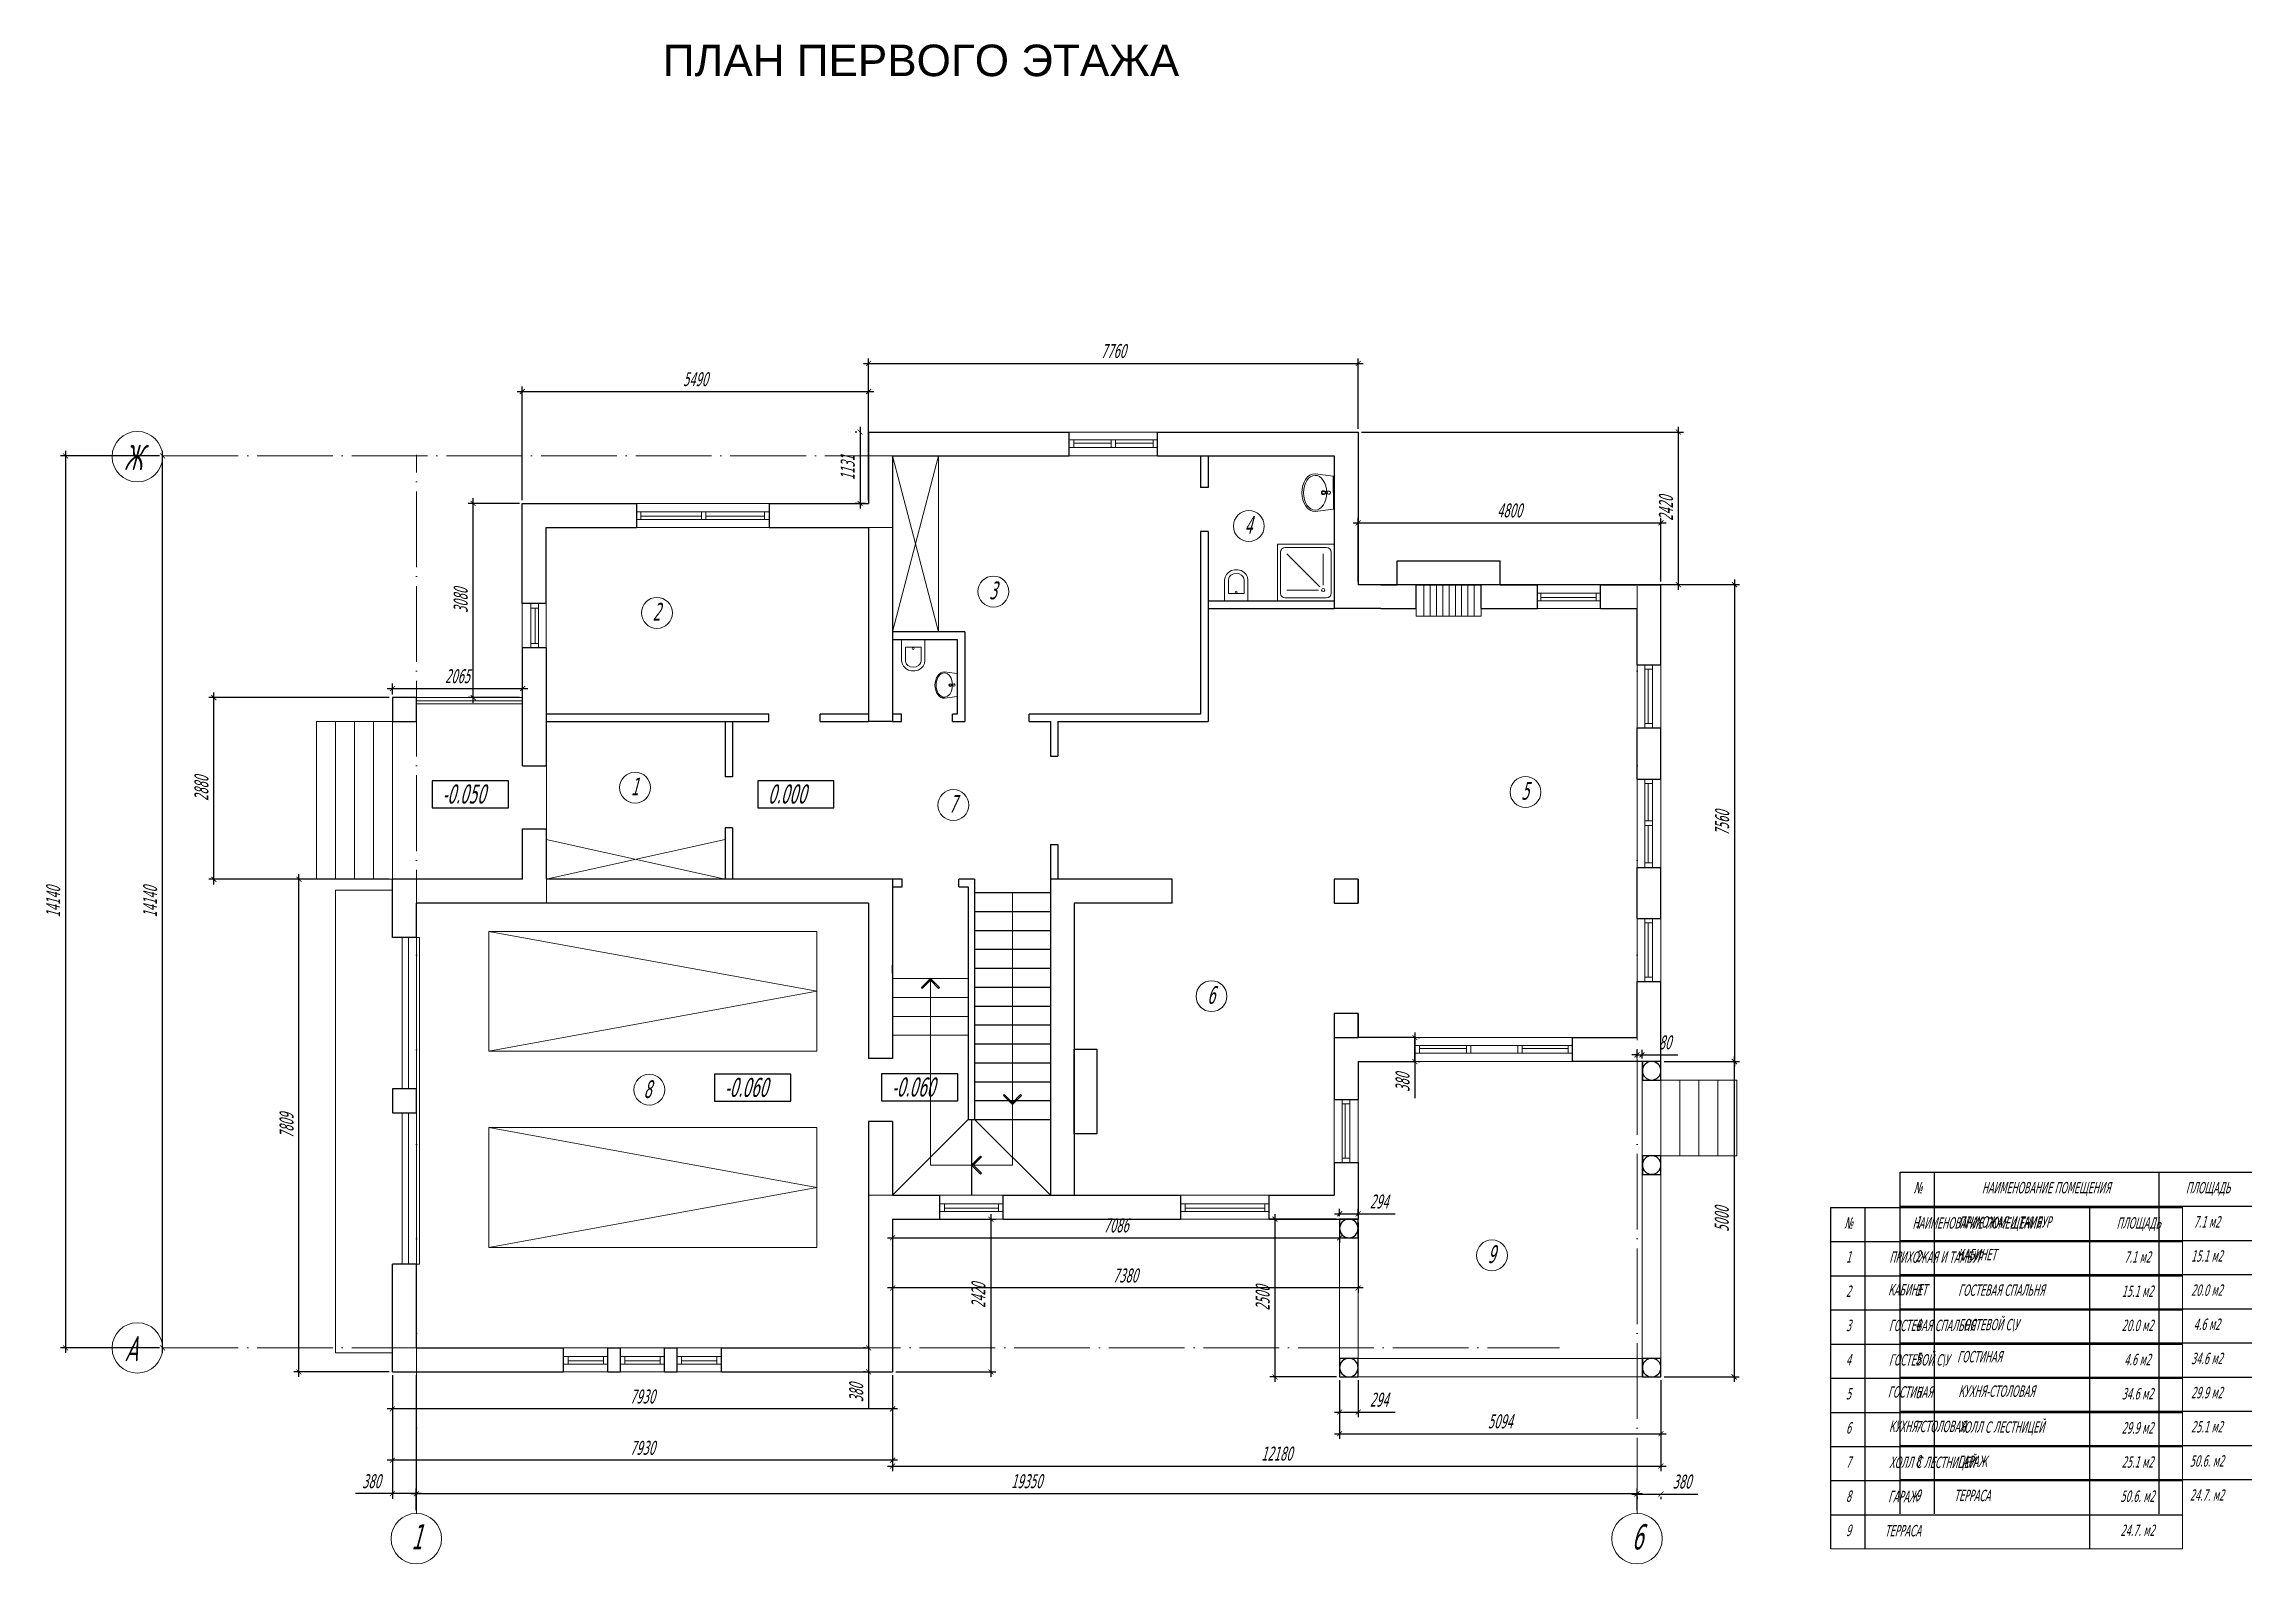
# Model space of a CAD drawing. Header units: millimetres. Extents: x 574812 to 785403, y 231698 to 285481.
# Drawn here: x 623779 to 658775, y 231698 to 255790 of the extents above; entities that cross this region are included whole.
import ezdxf
from ezdxf.enums import TextEntityAlignment as Align

# ---------------------------------------------------------------- set-up
doc = ezdxf.new("R2010")
doc.units = ezdxf.units.MM
doc.header["$PDMODE"] = 34
doc.linetypes.add('ACAD_ISO04W100', pattern=[30, 24, -3, 0, -3])
for name, color, linetype, lineweight in [('hatch-1', 14, 'Continuous', 5), ('WALL', 7, 'Continuous', 53), ('WALL-outdoor', 14, 'Continuous', 30), ('Стены монолит ж-б', 7, 'Continuous', 30)]:
    doc.layers.add(name, color=color, linetype=linetype, lineweight=lineweight)
for name, color, linetype in [('mebel', 175, 'Continuous'), ('OSI', 154, 'Continuous'), ('otmetki', 9, 'Continuous'), ('Для площадей', 7, 'Continuous')]:
    doc.layers.add(name, color=color, linetype=linetype)
doc.styles.get("Standard").update_dxf_attribs({"font": 'TAHOMA.TTF', "width": 0.6, "oblique": 15, "height": 220})
doc.styles.add('style4', font='ARIAL.TTF', dxfattribs={"height": 200})
doc.dimstyles.new('100', dxfattribs={"dimtxt": 140, "dimasz": 80, "dimexe": 80, "dimexo": 50, "dimgap": 80, "dimtad": 1, "dimdec": 0, "dimtxsty": 'Standard', "dimblk": 'ARCHTICK', "dimcen": 80, "dimdle": 80, "dimadec": 0, "dimazin": 0, "dimtfac": 1, "dimtdec": 0, "dimtmove": 0, "dimatfit": 3, "dimfxl": 0, "dimarcsym": 0})

msp = doc.modelspace()

# ---------------------------------------------------------------- texts
at = {"style": 'style4'}
msp.add_text('ПЛАН ПЕРВОГО ЭТАЖА', height=500, dxfattribs=at).set_placement((637679.6, 255532.5), align=Align.MIDDLE_CENTER)
at = {"oblique": 15, "width": 0.6}
for s, p in [('№', (653481.2, 237661.5)), ('НАИМЕНОВАНИЕ ПОМЕЩЕНИЯ', (655514.7, 237661.5)), ('ПЛОЩАДЬ', (658082.3, 237661.5)), ('№', (652381.7, 237102.8)), ('НАИМЕНОВАНИЕ ПОМЕЩЕНИЯ', (654415.1, 237102.8)), ('1', (653481.2, 237119.9)), ('ПРИХОЖАЯ И ТАМБУР', (654858.8, 237118.6)), ('ПЛОЩАДЬ', (656982.7, 237102.8)), ('7.1 м2', (658061.9, 237119.9)), ('1', (652381.7, 236561.3)), ('ПРИХОЖАЯ И ТАМБУР', (653759.3, 236560)), ('2', (653481.2, 236578.3)), ('КАБИНЕТ', (654416.2, 236601.7)), ('7.1 м2', (656962.4, 236561.3)), ('15.1 м2', (658061.9, 236578.3)), ('2', (652381.7, 236019.7)), ('КАБИНЕТ', (653316.6, 236043)), ('3', (653481.2, 236036.8)), ('ГОСТЕВАЯ СПАЛЬНЯ', (654804.5, 236036.8)), ('15.1 м2', (656962.4, 236019.7)), ('20.0 м2', (658061.9, 236036.8)), ('3', (652381.7, 235478.2)), ('ГОСТЕВАЯ СПАЛЬНЯ', (653704.9, 235478.2)), ('4', (653481.2, 235495.2)), ('ГОСТЕВОЙ С\\У', (654600.2, 235490.4)), ('20.0 м2', (656962.4, 235478.2)), ('4.6 м2', (658061.9, 235495.2)), ('4', (652381.7, 234936.6)), ('ГОСТЕВОЙ С\\У', (653500.6, 234931.7)), ('5', (653481.2, 234953.6)), ('ГОСТИНАЯ', (654459.9, 234982.3)), ('4.6 м2', (656962.4, 234936.6)), ('34.6 м2', (658061.9, 234953.6)), ('5', (652381.7, 234395)), ('ГОСТИНАЯ', (653360.3, 234423.7)), ('6', (653481.2, 234412.1)), ('КУХНЯ-СТОЛОВАЯ', (654729.1, 234435.4)), ('34.6 м2', (656962.4, 234395)), ('29.9 м2', (658061.9, 234412.1)), ('6', (652381.7, 233853.5)), ('КУХНЯ-СТОЛОВАЯ', (653629.5, 233876.8)), ('7', (653481.2, 233870.5)), ('ХОЛЛ С ЛЕСТНИЦЕЙ', (654803.9, 233865.7)), ('29.9 м2', (656962.4, 233853.5)), ('25.1 м2', (658061.9, 233870.5)), ('ХОЛЛ С ЛЕСТНИЦЕЙ', (653704.3, 233307.1)), ('7', (652381.7, 233311.9)), ('8', (653481.2, 233328.9)), ('ГАРАЖ', (654342.7, 233324.1)), ('25.1 м2', (656962.4, 233311.9)), ('50.6. м2', (658061.9, 233328.9)), ('8', (652381.7, 232770.3)), ('ГАРАЖ', (653243.1, 232765.5)), ('9', (653481.2, 232787.4)), ('ТЕРРАСА', (654342.7, 232782.5)), ('50.6. м2', (656962.4, 232770.3)), ('24.7. м2', (658061.9, 232787.4)), ('9', (652381.7, 232228.8)), ('ТЕРРАСА', (653243.1, 232223.9)), ('24.7. м2', (656962.4, 232228.8))]:
    msp.add_text(s, height=180, dxfattribs=at).set_placement(p, align=Align.MIDDLE_CENTER)
at = {"layer": 'OSI', "char_height": 400, "attachment_point": 1}
for s, insert in [('{\\Fromans.shx|c204;Ж}', (625047.6, 249438)), ('{\\Fromans.shx|c204;А}', (625047.6, 235309.1)), ('1', (629593.7, 232326.7)), ('6', (648943.7, 232326.7))]:
    msp.add_mtext(s, dxfattribs=dict(at, insert=insert))
at = {"layer": 'OSI', "lineweight": 20, "char_height": 280, "width": 384.901, "attachment_point": 1}
for s, insert in [('4', (642806.7, 248308.5)), ('3', (638756.9, 247270.5)), ('2', (633423.9, 246932.3)), ('1', (633077.3, 244161.4)), ('5', (647192.3, 244092.4)), ('7', (638121.9, 243885.3)), ('{\\fTahoma|b0|i0|c0|p32;6}', (642214.3, 240856)), ('{\\fTahoma|b0|i0|c0|p32;8}', (633281.2, 239363.7)), ('9', (646660.3, 236747))]:
    msp.add_mtext(s, dxfattribs=dict(at, insert=insert))
at = {"layer": 'otmetki', "oblique": 15, "width": 0.6}
for s, p in [('-0.050', (630090.6, 243752.7)), ('0.000', (635251.4, 243752.7)), ('-0.060', (634566.5, 239101.9)), ('-0.060', (637215.5, 239107.5))]:
    msp.add_text(s, height=300, dxfattribs=at).set_placement(p)

# ---------------------------------------------------------------- blocks, each defined once
blk = doc.blocks.new('Биде 1')
at = {"linetype": 'Continuous', "lineweight": 0}
for p, q in [((0, 0), (0, -330)), ((370, 0), (0, 0)), ((370, 0), (370, -330)), ((60, -120), (310, -120)), ((60, -120), (60, -330)), ((310, -120), (310, -330))]:
    blk.add_line(p, q, dxfattribs=at)
for points in [[(0, -330), (8, -379), (30, -424), (65, -460)], [(60, -330), (65, -361), (79, -389), (101, -412)], [(269, -412), (291, -389), (305, -361), (310, -330)], [(305, -460), (340, -424), (362, -379), (370, -330)], [(65, -460), (110, -485), (159, -498), (211, -498), (260, -485), (305, -460)], [(101, -412), (141, -433), (185, -440), (229, -433), (269, -412)]]:
    blk.add_lwpolyline(points, dxfattribs=at)
blk.add_lwpolyline([(185, -128), (174, -132), (170, -143), (174, -153), (185, -158), (196, -153), (200, -143), (196, -132)], close=True, dxfattribs=at)
blk = doc.blocks.new('Раковина 1')
at = {"linetype": 'Continuous', "lineweight": 0}
for p, q in [((0, 0), (-38, -289)), ((0, 0), (0, 0)), ((524, 0), (0, 0)), ((524, 0), (524, 0)), ((562, -289), (524, 0)), ((-38, -289), (-33, -330)), ((-33, -330), (-16, -370)), ((-13, -289), (-8, -253)), ((-8, -325), (-13, -289)), ((-8, -253), (8, -218)), ((8, -359), (-8, -325)), ((8, -218), (33, -187)), ((33, -187), (67, -159)), ((67, -159), (109, -136)), ((109, -136), (157, -119)), ((157, -119), (208, -108)), ((208, -108), (262, -105)), ((238, -72), (238, -67)), ((241, -112), (238, -72)), ((244, -121), (251, -174)), ((248, -110), (248, -95)), ((248, -95), (275, -95)), ((248, -96), (275, -96)), ((262, -105), (316, -108)), ((273, -174), (280, -121)), ((275, -95), (275, -110)), ((283, -112), (286, -72)), ((286, -72), (286, -67)), ((316, -108), (367, -119)), ((367, -119), (415, -136)), ((415, -136), (457, -159)), ((457, -159), (491, -187)), ((491, -187), (516, -218)), ((516, -218), (532, -253)), ((532, -325), (516, -359)), ((532, -253), (537, -289)), ((537, -289), (532, -325)), ((539, -370), (556, -330)), ((556, -330), (562, -289)), ((-16, -370), (12, -406)), ((33, -391), (8, -359)), ((12, -406), (50, -438)), ((67, -419), (33, -391)), ((50, -438), (95, -464)), ((109, -442), (67, -419)), ((95, -464), (147, -484)), ((157, -459), (109, -442)), ((147, -484), (203, -496)), ((208, -470), (157, -459)), ((203, -496), (262, -500)), ((262, -473), (208, -470)), ((316, -470), (262, -473)), ((262, -500), (320, -496)), ((367, -459), (316, -470)), ((320, -496), (377, -484)), ((415, -442), (367, -459)), ((377, -484), (429, -464)), ((457, -419), (415, -442)), ((429, -464), (474, -438)), ((491, -391), (457, -419)), ((474, -438), (512, -406)), ((516, -359), (491, -391)), ((512, -406), (539, -370))]:
    blk.add_line(p, q, dxfattribs=at)
blk.add_circle((262, -158), 30, dxfattribs=at)
for centre, radius, start, end in [((262, -70), 25, 339.2856, 200.7144), ((262, -70), 24, 7.8374, 171.8967), ((262, -109), 21.1, 185.1696, 354.8304), ((262, -110), 21.1, 185.1696, 354.8304), ((262, -110), 13.6, 180, 0), ((262, -173), 11.2, 187.1389, 352.8611)]:
    blk.add_arc(centre, radius, start, end, dxfattribs=at)
blk = doc.blocks.new('Душ каб 2')
at = {"linetype": 'Continuous', "lineweight": 0}
for p, q in [((0, 891), (0, -9)), ((900, 891), (0, 891)), ((50, 116), (50, 766)), ((125, 841), (775, 841)), ((175, 241), (175, 741)), ((228, 219), (750, 741)), ((850, 116), (850, 766)), ((900, -9), (900, 891)), ((125, 41), (775, 41)), ((250, 166), (750, 166)), ((0, -9), (900, -9))]:
    blk.add_line(p, q, dxfattribs=at)
blk.add_circle((175, 166), 25, dxfattribs=at)
for centre, start, end in [((125, 766), 90, 180), ((775, 766), 0, 90), ((125, 116), 180, 270), ((775, 116), 270, 0)]:
    blk.add_arc(centre, 75, start, end, dxfattribs=at)
blk = doc.blocks.new('A$C6BCE558B')
at = {"layer": 'Стены монолит ж-б', "ltscale": 200}
blk.add_lwpolyline([(0, 460), (460, 460), (460, 0), (0, 0)], close=True, dxfattribs=at)
blk.add_circle((232, 230), 230, dxfattribs=at)
blk = doc.blocks.new('_ArchTick')
at = {"color": 0, "linetype": 'ByBlock', "const_width": 0.15}
blk.add_lwpolyline([(-0.5, -0.5), (0.5, 0.5)], dxfattribs=at)
blk = doc.blocks.new('*D36')
at = {"color": 0, "lineweight": -2}
for p, q in [((636849, 235201), (636849, 234741)), ((636799, 235121), (636769, 235121)), ((636799, 234741), (636769, 234741)), ((636849, 234741), (636849, 234158))]:
    blk.add_line(p, q, dxfattribs=at)
at = {"layer": 'Defpoints', "color": 0, "lineweight": 5}
for p in [(636849, 235121), (636849, 234741), (636849, 234741)]:
    blk.add_point(p, dxfattribs=at)
at = {"color": 0, "lineweight": -2, "xscale": 80, "yscale": 80, "zscale": 80}
for p, rotation in [((636849, 235121), 90), ((636849, 234741), 270)]:
    blk.add_blockref('_ArchTick', p, dxfattribs=dict(at, rotation=rotation))
at = {"color": 0, "lineweight": 5, "insert": (636654, 234409), "char_height": 220, "attachment_point": 5, "rotation": 90}
blk.add_mtext('380', dxfattribs=at)
blk = doc.blocks.new('*D37')
at = {"color": 0, "lineweight": -2}
for p, q in [((645509, 240121), (645509, 239661)), ((645559, 240041), (645589, 240041)), ((645509, 239661), (645509, 239078)), ((645559, 239661), (645589, 239661))]:
    blk.add_line(p, q, dxfattribs=at)
at = {"layer": 'Defpoints', "color": 0, "lineweight": 5}
for p in [(645509, 240041), (645509, 239661), (645509, 239661)]:
    blk.add_point(p, dxfattribs=at)
at = {"color": 0, "lineweight": -2, "xscale": 80, "yscale": 80, "zscale": 80}
for p, rotation in [((645509, 240041), 90), ((645509, 239661), 270)]:
    blk.add_blockref('_ArchTick', p, dxfattribs=dict(at, rotation=rotation))
at = {"color": 0, "lineweight": 5, "insert": (645314, 239329), "char_height": 220, "attachment_point": 5, "rotation": 90}
blk.add_mtext('380', dxfattribs=at)
blk = doc.blocks.new('*D38')
at = {"color": 0, "lineweight": -2}
for p, q in [((629249, 245430), (626389, 245430)), ((626469, 242470), (626469, 245510)), ((629249, 242550), (626389, 242550))]:
    blk.add_line(p, q, dxfattribs=at)
at = {"layer": 'Defpoints', "color": 0, "lineweight": 5}
for p in [(626469, 245430), (629299, 245430), (629299, 242550)]:
    blk.add_point(p, dxfattribs=at)
at = {"color": 0, "lineweight": -2, "xscale": 80, "yscale": 80, "zscale": 80}
for p, rotation in [((626469, 245430), 90), ((626469, 242550), 270)]:
    blk.add_blockref('_ArchTick', p, dxfattribs=dict(at, rotation=rotation))
at = {"color": 0, "lineweight": 5, "insert": (626274, 243990), "char_height": 220, "attachment_point": 5, "rotation": 90}
blk.add_mtext('2880', dxfattribs=at)
blk = doc.blocks.new('*D39')
at = {"color": 0, "lineweight": -2}
for p, q in [((629219, 245574), (631444, 245574)), ((629299, 245480), (629299, 245654)), ((631364, 245480), (631364, 245654))]:
    blk.add_line(p, q, dxfattribs=at)
at = {"layer": 'Defpoints', "color": 0, "lineweight": 5}
for p in [(629299, 245430), (631364, 245574), (631364, 245430)]:
    blk.add_point(p, dxfattribs=at)
at = {"color": 0, "lineweight": -2, "xscale": 80, "yscale": 80, "zscale": 80, "rotation": 180}
blk.add_blockref('_ArchTick', (629299, 245574), dxfattribs=at)
at = {"color": 0, "lineweight": -2, "xscale": 80, "yscale": 80, "zscale": 80}
blk.add_blockref('_ArchTick', (631364, 245574), dxfattribs=at)
at = {"color": 0, "lineweight": 5, "insert": (630331, 245768), "char_height": 220, "attachment_point": 5}
blk.add_mtext('2065', dxfattribs=at)
blk = doc.blocks.new('*D40')
at = {"color": 0, "lineweight": -2}
for p, q in [((631314, 248510), (630499, 248510)), ((630579, 245350), (630579, 248590)), ((631314, 245430), (630499, 245430))]:
    blk.add_line(p, q, dxfattribs=at)
at = {"layer": 'Defpoints', "color": 0, "lineweight": 5}
for p in [(630579, 248510), (631364, 248510), (631364, 245430)]:
    blk.add_point(p, dxfattribs=at)
at = {"color": 0, "lineweight": -2, "xscale": 80, "yscale": 80, "zscale": 80}
for p, rotation in [((630579, 248510), 90), ((630579, 245430), 270)]:
    blk.add_blockref('_ArchTick', p, dxfattribs=dict(at, rotation=rotation))
at = {"color": 0, "lineweight": 5, "insert": (630384, 246970), "char_height": 220, "attachment_point": 5, "rotation": 90}
blk.add_mtext('3080', dxfattribs=at)
blk = doc.blocks.new('*D41')
at = {"color": 0, "lineweight": -2}
for p, q in [((631279, 250283), (636929, 250283)), ((631359, 248560), (631359, 250363)), ((636849, 248560), (636849, 250363))]:
    blk.add_line(p, q, dxfattribs=at)
at = {"layer": 'Defpoints', "color": 0, "lineweight": 5}
for p in [(636849, 250283), (631359, 248510), (636849, 248510)]:
    blk.add_point(p, dxfattribs=at)
at = {"color": 0, "lineweight": -2, "xscale": 80, "yscale": 80, "zscale": 80, "rotation": 180}
blk.add_blockref('_ArchTick', (631359, 250283), dxfattribs=at)
at = {"color": 0, "lineweight": -2, "xscale": 80, "yscale": 80, "zscale": 80}
blk.add_blockref('_ArchTick', (636849, 250283), dxfattribs=at)
at = {"color": 0, "lineweight": 5, "insert": (634104, 250477), "char_height": 220, "attachment_point": 5}
blk.add_mtext('5490', dxfattribs=at)
blk = doc.blocks.new('*D42')
at = {"color": 0, "lineweight": -2}
for p, q in [((636769, 250729), (644689, 250729)), ((636849, 249691), (636849, 250809)), ((644609, 249691), (644609, 250809))]:
    blk.add_line(p, q, dxfattribs=at)
at = {"layer": 'Defpoints', "color": 0, "lineweight": 5}
for p in [(644609, 250729), (636849, 249641), (644609, 249641)]:
    blk.add_point(p, dxfattribs=at)
at = {"color": 0, "lineweight": -2, "xscale": 80, "yscale": 80, "zscale": 80, "rotation": 180}
blk.add_blockref('_ArchTick', (636849, 250729), dxfattribs=at)
at = {"color": 0, "lineweight": -2, "xscale": 80, "yscale": 80, "zscale": 80}
blk.add_blockref('_ArchTick', (644609, 250729), dxfattribs=at)
at = {"color": 0, "lineweight": 5, "insert": (640729, 250923), "char_height": 220, "attachment_point": 5}
blk.add_mtext('7760', dxfattribs=at)
blk = doc.blocks.new('*D43')
at = {"color": 0, "lineweight": -2}
for p, q in [((644659, 249641), (649764, 249641)), ((649684, 249721), (649684, 247141)), ((644659, 247221), (649764, 247221))]:
    blk.add_line(p, q, dxfattribs=at)
at = {"layer": 'Defpoints', "color": 0, "lineweight": 5}
for p in [(644609, 249641), (644609, 247221), (649684, 247221)]:
    blk.add_point(p, dxfattribs=at)
at = {"color": 0, "lineweight": -2, "xscale": 80, "yscale": 80, "zscale": 80}
for p, rotation in [((649684, 249641), 90), ((649684, 247221), 270)]:
    blk.add_blockref('_ArchTick', p, dxfattribs=dict(at, rotation=rotation))
at = {"color": 0, "lineweight": 5, "insert": (649490, 248431), "char_height": 220, "attachment_point": 5, "rotation": 90}
blk.add_mtext('2420', dxfattribs=at)
blk = doc.blocks.new('*D44')
at = {"color": 0, "lineweight": -2}
for p, q in [((644529, 248201), (649489, 248201)), ((644609, 247271), (644609, 248281)), ((649409, 247271), (649409, 248281))]:
    blk.add_line(p, q, dxfattribs=at)
at = {"layer": 'Defpoints', "color": 0, "lineweight": 5}
for p in [(649409, 248201), (644609, 247221), (649409, 247221)]:
    blk.add_point(p, dxfattribs=at)
at = {"color": 0, "lineweight": -2, "xscale": 80, "yscale": 80, "zscale": 80, "rotation": 180}
blk.add_blockref('_ArchTick', (644609, 248201), dxfattribs=at)
at = {"color": 0, "lineweight": -2, "xscale": 80, "yscale": 80, "zscale": 80}
blk.add_blockref('_ArchTick', (649409, 248201), dxfattribs=at)
at = {"color": 0, "lineweight": 5, "insert": (647009, 248396), "char_height": 220, "attachment_point": 5}
blk.add_mtext('4800', dxfattribs=at)
blk = doc.blocks.new('*D45')
at = {"color": 0, "lineweight": -2}
for p, q in [((649459, 247221), (650654, 247221)), ((650574, 247301), (650574, 239581)), ((649459, 239661), (650654, 239661))]:
    blk.add_line(p, q, dxfattribs=at)
at = {"layer": 'Defpoints', "color": 0, "lineweight": 5}
for p in [(649409, 247221), (649409, 239661), (650574, 239661)]:
    blk.add_point(p, dxfattribs=at)
at = {"color": 0, "lineweight": -2, "xscale": 80, "yscale": 80, "zscale": 80}
for p, rotation in [((650574, 247221), 90), ((650574, 239661), 270)]:
    blk.add_blockref('_ArchTick', p, dxfattribs=dict(at, rotation=rotation))
at = {"color": 0, "lineweight": 5, "insert": (650380, 243441), "char_height": 220, "attachment_point": 5, "rotation": 90}
blk.add_mtext('7560', dxfattribs=at)
blk = doc.blocks.new('*D46')
at = {"color": 0, "lineweight": -2}
for p, q in [((650568, 239741), (650568, 234581)), ((649459, 239661), (650648, 239661)), ((649459, 234661), (650648, 234661))]:
    blk.add_line(p, q, dxfattribs=at)
at = {"layer": 'Defpoints', "color": 0, "lineweight": 5}
for p in [(649409, 239661), (649409, 234661), (650568, 234661)]:
    blk.add_point(p, dxfattribs=at)
at = {"color": 0, "lineweight": -2, "xscale": 80, "yscale": 80, "zscale": 80}
for p, rotation in [((650568, 239661), 90), ((650568, 234661), 270)]:
    blk.add_blockref('_ArchTick', p, dxfattribs=dict(at, rotation=rotation))
at = {"color": 0, "lineweight": 5, "insert": (650374, 237161), "char_height": 220, "attachment_point": 5, "rotation": 90}
blk.add_mtext('5000', dxfattribs=at)
blk = doc.blocks.new('*D47')
at = {"color": 0, "lineweight": -2}
for p, q in [((644265, 237161), (643211, 237161)), ((643291, 234581), (643291, 237241)), ((644265, 234661), (643211, 234661))]:
    blk.add_line(p, q, dxfattribs=at)
at = {"layer": 'Defpoints', "color": 0, "lineweight": 5}
for p in [(643291, 237161), (644315, 237161), (644315, 234661)]:
    blk.add_point(p, dxfattribs=at)
at = {"color": 0, "lineweight": -2, "xscale": 80, "yscale": 80, "zscale": 80}
for p, rotation in [((643291, 237161), 90), ((643291, 234661), 270)]:
    blk.add_blockref('_ArchTick', p, dxfattribs=dict(at, rotation=rotation))
at = {"color": 0, "lineweight": 5, "insert": (643097, 235911), "char_height": 220, "attachment_point": 5, "rotation": 90}
blk.add_mtext('2500', dxfattribs=at)
blk = doc.blocks.new('*D48')
at = {"color": 0, "lineweight": -2}
for p, q in [((637229, 237111), (637229, 235992)), ((644609, 237111), (644609, 235992)), ((644689, 236072), (637149, 236072))]:
    blk.add_line(p, q, dxfattribs=at)
at = {"layer": 'Defpoints', "color": 0, "lineweight": 5}
for p in [(637229, 237161), (644609, 237161), (637229, 236072)]:
    blk.add_point(p, dxfattribs=at)
at = {"color": 0, "lineweight": -2, "xscale": 80, "yscale": 80, "zscale": 80, "rotation": 180}
blk.add_blockref('_ArchTick', (637229, 236072), dxfattribs=at)
at = {"color": 0, "lineweight": -2, "xscale": 80, "yscale": 80, "zscale": 80}
blk.add_blockref('_ArchTick', (644609, 236072), dxfattribs=at)
at = {"color": 0, "lineweight": 5, "insert": (640919, 236267), "char_height": 220, "attachment_point": 5}
blk.add_mtext('7380', dxfattribs=at)
blk = doc.blocks.new('*D49')
at = {"color": 0, "lineweight": -2}
for p, q in [((637279, 237161), (638866, 237161)), ((638786, 237241), (638786, 234661)), ((637279, 234741), (638866, 234741))]:
    blk.add_line(p, q, dxfattribs=at)
at = {"layer": 'Defpoints', "color": 0, "lineweight": 5}
for p in [(637229, 237161), (637229, 234741), (638786, 234741)]:
    blk.add_point(p, dxfattribs=at)
at = {"color": 0, "lineweight": -2, "xscale": 80, "yscale": 80, "zscale": 80}
for p, rotation in [((638786, 237161), 90), ((638786, 234741), 270)]:
    blk.add_blockref('_ArchTick', p, dxfattribs=dict(at, rotation=rotation))
at = {"color": 0, "lineweight": 5, "insert": (638591, 235951), "char_height": 220, "attachment_point": 5, "rotation": 90}
blk.add_mtext('2420', dxfattribs=at)
blk = doc.blocks.new('*D50')
at = {"color": 0, "lineweight": -2}
for p, q in [((629299, 234691), (629299, 233261)), ((637229, 234691), (637229, 233261)), ((637309, 233341), (629219, 233341))]:
    blk.add_line(p, q, dxfattribs=at)
at = {"layer": 'Defpoints', "color": 0, "lineweight": 5}
for p in [(629299, 234741), (637229, 234741), (629299, 233341)]:
    blk.add_point(p, dxfattribs=at)
at = {"color": 0, "lineweight": -2, "xscale": 80, "yscale": 80, "zscale": 80, "rotation": 180}
blk.add_blockref('_ArchTick', (629299, 233341), dxfattribs=at)
at = {"color": 0, "lineweight": -2, "xscale": 80, "yscale": 80, "zscale": 80}
blk.add_blockref('_ArchTick', (637229, 233341), dxfattribs=at)
at = {"color": 0, "lineweight": 5, "insert": (633264, 233535), "char_height": 220, "attachment_point": 5}
blk.add_mtext('7930', dxfattribs=at)
blk = doc.blocks.new('*D51')
at = {"color": 0, "lineweight": -2}
for p, q in [((629249, 242550), (627739, 242550)), ((627819, 234661), (627819, 242630)), ((629249, 234741), (627739, 234741))]:
    blk.add_line(p, q, dxfattribs=at)
at = {"layer": 'Defpoints', "color": 0, "lineweight": 5}
for p in [(627819, 242550), (629299, 242550), (629299, 234741)]:
    blk.add_point(p, dxfattribs=at)
at = {"color": 0, "lineweight": -2, "xscale": 80, "yscale": 80, "zscale": 80}
for p, rotation in [((627819, 242550), 90), ((627819, 234741), 270)]:
    blk.add_blockref('_ArchTick', p, dxfattribs=dict(at, rotation=rotation))
at = {"color": 0, "lineweight": 5, "insert": (627624, 238645), "char_height": 220, "attachment_point": 5, "rotation": 90}
blk.add_mtext('7809', dxfattribs=at)
blk = doc.blocks.new('*D52')
at = {"color": 0, "lineweight": -2}
for p, q in [((636664, 249641), (636634, 249641)), ((636714, 249721), (636714, 248430)), ((636799, 248510), (636634, 248510))]:
    blk.add_line(p, q, dxfattribs=at)
at = {"layer": 'Defpoints', "color": 0, "lineweight": 5}
for p in [(636714, 249641), (636714, 248510), (636849, 248510)]:
    blk.add_point(p, dxfattribs=at)
at = {"color": 0, "lineweight": -2, "xscale": 80, "yscale": 80, "zscale": 80}
for p, rotation in [((636714, 249641), 90), ((636714, 248510), 270)]:
    blk.add_blockref('_ArchTick', p, dxfattribs=dict(at, rotation=rotation))
at = {"color": 0, "lineweight": 5, "insert": (636519, 249075), "char_height": 220, "attachment_point": 5, "rotation": 90}
blk.add_mtext('1131', dxfattribs=at)
blk = doc.blocks.new('*D54')
at = {"color": 0, "lineweight": -2}
for p, q in [((649029, 239768), (648949, 239768)), ((649029, 239711), (649029, 239848)), ((649029, 239768), (649109, 239768)), ((649109, 239711), (649109, 239848)), ((649109, 239768), (649675, 239768))]:
    blk.add_line(p, q, dxfattribs=at)
at = {"layer": 'Defpoints', "color": 0, "lineweight": 5}
for p in [(649109, 239768), (649029, 239661), (649109, 239661)]:
    blk.add_point(p, dxfattribs=at)
at = {"color": 0, "lineweight": -2, "xscale": 80, "yscale": 80, "zscale": 80}
blk.add_blockref('_ArchTick', (649029, 239768), dxfattribs=at)
at = {"color": 0, "lineweight": -2, "xscale": 80, "yscale": 80, "zscale": 80, "rotation": 180}
blk.add_blockref('_ArchTick', (649109, 239768), dxfattribs=at)
at = {"color": 0, "lineweight": 5, "insert": (649472, 239963), "char_height": 220, "attachment_point": 5}
blk.add_mtext('80', dxfattribs=at)
blk = doc.blocks.new('*D55')
at = {"color": 0, "lineweight": -2}
for p, q in [((629599, 232811), (649109, 232811)), ((629679, 232548), (629679, 232891)), ((649029, 232548), (649029, 232891))]:
    blk.add_line(p, q, dxfattribs=at)
at = {"layer": 'Defpoints', "color": 0, "lineweight": 5}
for p in [(649029, 232811), (629679, 232498), (649029, 232498)]:
    blk.add_point(p, dxfattribs=at)
at = {"color": 0, "lineweight": -2, "xscale": 80, "yscale": 80, "zscale": 80, "rotation": 180}
blk.add_blockref('_ArchTick', (629679, 232811), dxfattribs=at)
at = {"color": 0, "lineweight": -2, "xscale": 80, "yscale": 80, "zscale": 80}
blk.add_blockref('_ArchTick', (649029, 232811), dxfattribs=at)
at = {"color": 0, "lineweight": 5, "insert": (639354, 233006), "char_height": 220, "attachment_point": 5}
blk.add_mtext('19350', dxfattribs=at)
blk = doc.blocks.new('*D56')
at = {"color": 0, "lineweight": -2}
for p, q in [((648949, 232805), (649409, 232805)), ((649029, 232761), (649029, 232725)), ((649409, 232805), (649992, 232805)), ((649409, 232761), (649409, 232725))]:
    blk.add_line(p, q, dxfattribs=at)
at = {"layer": 'Defpoints', "color": 0, "lineweight": 5}
for p in [(649029, 232811), (649409, 232811), (649409, 232805)]:
    blk.add_point(p, dxfattribs=at)
at = {"color": 0, "lineweight": -2, "xscale": 80, "yscale": 80, "zscale": 80, "rotation": 180}
blk.add_blockref('_ArchTick', (649029, 232805), dxfattribs=at)
at = {"color": 0, "lineweight": -2, "xscale": 80, "yscale": 80, "zscale": 80}
blk.add_blockref('_ArchTick', (649409, 232805), dxfattribs=at)
at = {"color": 0, "lineweight": 5, "insert": (649741, 233000), "char_height": 220, "attachment_point": 5}
blk.add_mtext('380', dxfattribs=at)
blk = doc.blocks.new('*D57')
at = {"color": 0, "lineweight": -2}
for p, q in [((629299, 234691), (629299, 232731)), ((629679, 234691), (629679, 232731)), ((629299, 232811), (628716, 232811)), ((629759, 232811), (629299, 232811))]:
    blk.add_line(p, q, dxfattribs=at)
at = {"layer": 'Defpoints', "color": 0, "lineweight": 5}
for p in [(629299, 234741), (629679, 234741), (629299, 232811)]:
    blk.add_point(p, dxfattribs=at)
at = {"color": 0, "lineweight": -2, "xscale": 80, "yscale": 80, "zscale": 80, "rotation": 180}
blk.add_blockref('_ArchTick', (629299, 232811), dxfattribs=at)
at = {"color": 0, "lineweight": -2, "xscale": 80, "yscale": 80, "zscale": 80}
blk.add_blockref('_ArchTick', (629679, 232811), dxfattribs=at)
at = {"color": 0, "lineweight": 5, "insert": (628968, 233006), "char_height": 220, "attachment_point": 5}
blk.add_mtext('380', dxfattribs=at)
blk = doc.blocks.new('*D58')
at = {"color": 0, "lineweight": -2}
for p, q in [((649409, 234561), (649409, 233168)), ((637149, 233248), (649489, 233248)), ((637229, 233291), (637229, 233168))]:
    blk.add_line(p, q, dxfattribs=at)
at = {"layer": 'Defpoints', "color": 0, "lineweight": 5}
for p in [(649409, 234611), (637229, 233341), (649409, 233248)]:
    blk.add_point(p, dxfattribs=at)
at = {"color": 0, "lineweight": -2, "xscale": 80, "yscale": 80, "zscale": 80, "rotation": 180}
blk.add_blockref('_ArchTick', (637229, 233248), dxfattribs=at)
at = {"color": 0, "lineweight": -2, "xscale": 80, "yscale": 80, "zscale": 80}
blk.add_blockref('_ArchTick', (649409, 233248), dxfattribs=at)
at = {"color": 0, "lineweight": 5, "insert": (643319, 233443), "char_height": 220, "attachment_point": 5}
blk.add_mtext('12180', dxfattribs=at)
blk = doc.blocks.new('*D59')
at = {"color": 0, "lineweight": -2}
for p, q in [((629299, 234691), (629299, 234074)), ((637229, 234691), (637229, 234074)), ((637309, 234154), (629219, 234154))]:
    blk.add_line(p, q, dxfattribs=at)
at = {"layer": 'Defpoints', "color": 0, "lineweight": 5}
for p in [(629299, 234741), (637229, 234741), (629299, 234154)]:
    blk.add_point(p, dxfattribs=at)
at = {"color": 0, "lineweight": -2, "xscale": 80, "yscale": 80, "zscale": 80, "rotation": 180}
blk.add_blockref('_ArchTick', (629299, 234154), dxfattribs=at)
at = {"color": 0, "lineweight": -2, "xscale": 80, "yscale": 80, "zscale": 80}
blk.add_blockref('_ArchTick', (637229, 234154), dxfattribs=at)
at = {"color": 0, "lineweight": 5, "insert": (633264, 234349), "char_height": 220, "attachment_point": 5}
blk.add_mtext('7930', dxfattribs=at)
blk = doc.blocks.new('*D60')
at = {"color": 0, "lineweight": -2}
for p, q in [((637229, 237111), (637229, 236786)), ((644315, 237111), (644315, 236786)), ((637149, 236866), (644395, 236866))]:
    blk.add_line(p, q, dxfattribs=at)
at = {"layer": 'Defpoints', "color": 0, "lineweight": 5}
for p in [(637229, 237161), (644315, 237161), (644315, 236866)]:
    blk.add_point(p, dxfattribs=at)
at = {"color": 0, "lineweight": -2, "xscale": 80, "yscale": 80, "zscale": 80, "rotation": 180}
blk.add_blockref('_ArchTick', (637229, 236866), dxfattribs=at)
at = {"color": 0, "lineweight": -2, "xscale": 80, "yscale": 80, "zscale": 80}
blk.add_blockref('_ArchTick', (644315, 236866), dxfattribs=at)
at = {"color": 0, "lineweight": 5, "insert": (640772, 237061), "char_height": 220, "attachment_point": 5}
blk.add_mtext('7086', dxfattribs=at)
blk = doc.blocks.new('*D61')
at = {"color": 0, "lineweight": -2}
for p, q in [((644315, 234611), (644315, 233681)), ((649409, 234611), (649409, 233681)), ((644235, 233761), (649489, 233761))]:
    blk.add_line(p, q, dxfattribs=at)
at = {"layer": 'Defpoints', "color": 0, "lineweight": 5}
for p in [(644315, 234661), (649409, 234661), (649409, 233761)]:
    blk.add_point(p, dxfattribs=at)
at = {"color": 0, "lineweight": -2, "xscale": 80, "yscale": 80, "zscale": 80, "rotation": 180}
blk.add_blockref('_ArchTick', (644315, 233761), dxfattribs=at)
at = {"color": 0, "lineweight": -2, "xscale": 80, "yscale": 80, "zscale": 80}
blk.add_blockref('_ArchTick', (649409, 233761), dxfattribs=at)
at = {"color": 0, "lineweight": 5, "insert": (646862, 233955), "char_height": 220, "attachment_point": 5}
blk.add_mtext('5094', dxfattribs=at)
blk = doc.blocks.new('*D62')
at = {"color": 0, "lineweight": -2}
for p, q in [((644315, 234611), (644315, 234023)), ((644609, 234611), (644609, 234023)), ((644235, 234103), (644609, 234103)), ((644609, 234103), (645195, 234103))]:
    blk.add_line(p, q, dxfattribs=at)
at = {"layer": 'Defpoints', "color": 0, "lineweight": 5}
for p in [(644315, 234661), (644609, 234661), (644609, 234103)]:
    blk.add_point(p, dxfattribs=at)
at = {"color": 0, "lineweight": -2, "xscale": 80, "yscale": 80, "zscale": 80, "rotation": 180}
blk.add_blockref('_ArchTick', (644315, 234103), dxfattribs=at)
at = {"color": 0, "lineweight": -2, "xscale": 80, "yscale": 80, "zscale": 80}
blk.add_blockref('_ArchTick', (644609, 234103), dxfattribs=at)
at = {"color": 0, "lineweight": 5, "insert": (644942, 234298), "char_height": 220, "attachment_point": 5}
blk.add_mtext('294', dxfattribs=at)
blk = doc.blocks.new('*D63')
at = {"color": 0, "lineweight": -2}
for p, q in [((644315, 237211), (644315, 237326)), ((644609, 237211), (644609, 237326)), ((644235, 237246), (644609, 237246)), ((644609, 237246), (645195, 237246))]:
    blk.add_line(p, q, dxfattribs=at)
at = {"layer": 'Defpoints', "color": 0, "lineweight": 5}
for p in [(644315, 237161), (644609, 237246), (644609, 237161)]:
    blk.add_point(p, dxfattribs=at)
at = {"color": 0, "lineweight": -2, "xscale": 80, "yscale": 80, "zscale": 80, "rotation": 180}
blk.add_blockref('_ArchTick', (644315, 237246), dxfattribs=at)
at = {"color": 0, "lineweight": -2, "xscale": 80, "yscale": 80, "zscale": 80}
blk.add_blockref('_ArchTick', (644609, 237246), dxfattribs=at)
at = {"color": 0, "lineweight": 5, "insert": (644942, 237440), "char_height": 220, "attachment_point": 5}
blk.add_mtext('294', dxfattribs=at)
blk = doc.blocks.new('*D64')
at = {"color": 0, "lineweight": -2}
for p, q in [((625606, 249261), (624038, 249261)), ((624118, 249341), (624118, 235041)), ((625606, 235121), (624038, 235121))]:
    blk.add_line(p, q, dxfattribs=at)
at = {"layer": 'Defpoints', "color": 0, "lineweight": 5}
for p in [(625656, 249261), (624118, 235121), (625656, 235121)]:
    blk.add_point(p, dxfattribs=at)
at = {"color": 0, "lineweight": -2, "xscale": 80, "yscale": 80, "zscale": 80}
for p, rotation in [((624118, 249261), 90), ((624118, 235121), 270)]:
    blk.add_blockref('_ArchTick', p, dxfattribs=dict(at, rotation=rotation))
at = {"color": 0, "lineweight": 5, "insert": (623924, 242191), "char_height": 220, "attachment_point": 5, "rotation": 90}
blk.add_mtext('14140', dxfattribs=at)
blk = doc.blocks.new('*D65')
at = {"color": 0, "lineweight": -2}
for p, q in [((625606, 249261), (625576, 249261)), ((625656, 235041), (625656, 249341)), ((625606, 235121), (625576, 235121))]:
    blk.add_line(p, q, dxfattribs=at)
at = {"layer": 'Defpoints', "color": 0, "lineweight": 5}
for p in [(625656, 249261), (625656, 249261), (625656, 235121)]:
    blk.add_point(p, dxfattribs=at)
at = {"color": 0, "lineweight": -2, "xscale": 80, "yscale": 80, "zscale": 80}
for p, rotation in [((625656, 249261), 90), ((625656, 235121), 270)]:
    blk.add_blockref('_ArchTick', p, dxfattribs=dict(at, rotation=rotation))
at = {"color": 0, "lineweight": 5, "insert": (625461, 242191), "char_height": 220, "attachment_point": 5, "rotation": 90}
blk.add_mtext('14140', dxfattribs=at)

# ---------------------------------------------------------------- dimensions: what is measured, and where the dimension line sits
at = {"color": 3, "lineweight": 5}
for base, p1, p2, picture, middle in [((644609.1, 250728.9), (636849.1, 249640.9), (644609.1, 249640.9), '*D42', (640729.1, 250923.4)), ((636849.1, 250282.9), (631359.1, 248509.9), (636849.1, 248509.9), '*D41', (634104.1, 250477.4)), ((649409.1, 248200.7), (644609.1, 247220.6), (649409.1, 247220.6), '*D44', (647009.1, 248395.7)), ((631363.6073, 245573.6097), (629299.0719, 245429.8922), (631363.6073, 245429.8922), '*D39', (630331.3396, 245768.1899)), ((649109.1, 239768.3), (649029.1, 239660.9), (649109.1, 239660.9), '*D54', (649472.1, 239963.3)), ((644609.1, 237246), (644314.7, 237160.8), (644609.1, 237160.8), '*D63', (644941.9, 237440.5)), ((644314.7, 236866.4), (637229.1, 237160.8), (644314.7, 237160.8), '*D60', (640771.9, 237061.4)), ((637229.1, 236072.3), (644609.1, 237160.8), (637229.1, 237160.8), '*D48', (640919.1, 236267.4)), ((629299.1, 232811.2), (629679.1, 234740.9), (629299.1, 234740.9), '*D57', (628967.5, 233006.2)), ((629299.1, 233340.6), (637229.1, 234740.9), (629299.1, 234740.9), '*D50', (633264.1, 233535.2)), ((629299.1, 234153.9), (637229.1, 234740.9), (629299.1, 234740.9), '*D59', (633264.1, 234348.5)), ((649409.1, 233247.8), (637229.1, 233340.6), (649409.1, 234610.8), '*D58', (643319.1, 233442.8)), ((649409.1, 233760.6), (644314.7, 234660.8), (649409.1, 234660.8), '*D61', (646861.9, 233955.1)), ((644609.1, 234103.3), (644314.7, 234660.8), (644609.1, 234660.8), '*D62', (644941.9, 234297.8)), ((649029.1, 232811.2), (629679.1, 232497.7), (649029.1, 232497.7), '*D55', (639354.1, 233005.7)), ((649409.1, 232804.5), (649029.1, 232811.2), (649409.1, 232811.2), '*D56', (649740.6, 232999.6))]:
    dim = msp.add_linear_dim(base=base, p1=p1, p2=p2, dimstyle='100', dxfattribs=at)
    dim.commit()
    dim.dimension.update_dxf_attribs({"geometry": picture, "text_midpoint": middle})
for base, p1, p2, picture, middle in [((636714, 248509.9), (636714, 249640.9), (636849.1, 248509.9), '*D52', (636519.4, 249075.4)), ((649684.2, 247220.6), (644609.1, 249640.9), (644609.1, 247220.6), '*D43', (649489.6, 248430.7)), ((624118.1, 235120.9), (625655.5, 249260.9), (625655.5, 235120.9), '*D64', (623923.6, 242190.9)), ((625655.5, 249260.9), (625655.5, 235120.9), (625655.5, 249260.9), '*D65', (625461, 242190.9)), ((630579.2, 248509.9), (631363.6, 245429.9), (631363.6, 248509.9), '*D40', (630384.2, 246969.9)), ((650574.3, 239660.9), (649409.1, 247220.6), (649409.1, 239660.9), '*D45', (650379.8, 243440.7)), ((626469.2, 245429.9), (629299.1, 242549.9), (629299.1, 245429.9), '*D38', (626274.1, 243989.9)), ((627819.1, 242549.9), (629299.1, 234740.9), (629299.1, 242549.9), '*D51', (627624.1, 238645.4)), ((645508.6, 239660.9), (645508.6, 240040.9), (645508.6, 239660.9), '*D37', (645313.6, 239329.3)), ((650568.1, 234660.8), (649409.1, 239660.9), (649409.1, 234660.8), '*D46', (650373.6, 237160.8)), ((638786, 234740.9), (637229.1, 237160.8), (637229.1, 234740.9), '*D49', (638591.5, 235950.8)), ((643291.2, 237160.8), (644314.7, 234660.8), (644314.7, 237160.8), '*D47', (643096.6, 235910.8)), ((636849.1, 234740.9), (636849.1, 235120.9), (636849.1, 234740.9), '*D36', (636654, 234409.3))]:
    dim = msp.add_linear_dim(base=base, p1=p1, p2=p2, angle=90, dimstyle='100', dxfattribs=at)
    dim.commit()
    dim.dimension.update_dxf_attribs({"geometry": picture, "text_midpoint": middle})

# ---------------------------------------------------------------- linework, layer by layer
at = {"lineweight": 5}
for p, q in [((637954.5, 246470.6), (637229.1, 249260.9)), ((637954.5, 249260.9), (637229.1, 246470.6)), ((637954.5, 249260.9), (637954.5, 246470.6)), ((637229.1, 240977), (638429.1, 240977)), ((637229.1, 240677), (638429.1, 240677)), ((637229.1, 240377), (638429.1, 240377)), ((637229.1, 240077), (638429.1, 240077)), ((657675.7, 237349.1), (657675.7, 231933.5)), ((652102, 231933.5), (657675.7, 231933.5))]:
    msp.add_line(p, q, dxfattribs=at)
at = {"lineweight": 9}
for p, q in [((629299.1, 242549.9), (629299.1, 245049.9)), ((639129.1, 238018.9), (639129.1, 242340.8)), ((637829.1, 238018.9), (637829.1, 240977)), ((637829.1, 238018.9), (639129.1, 238018.9))]:
    msp.add_line(p, q, dxfattribs=at)
for p, q in [((653201.6, 232492.1), (653201.6, 237907.7)), ((653201.6, 237907.7), (658775.2, 237907.7)), ((653743.1, 232492.1), (653743.1, 237907.7)), ((657304.3, 232492.1), (657304.3, 237907.7)), ((652102, 231933.5), (652102, 237349.1)), ((652102, 237349.1), (657675.7, 237349.1)), ((652643.6, 231933.5), (652643.6, 237349.1)), ((653201.6, 237366.1), (658775.2, 237366.1)), ((656204.7, 231933.5), (656204.7, 237349.1)), ((652102, 236807.5), (657675.7, 236807.5)), ((653201.6, 236824.6), (658775.2, 236824.6)), ((652102, 236266), (657675.7, 236266)), ((653201.6, 236283), (658775.2, 236283)), ((652102, 235724.4), (657675.7, 235724.4)), ((653201.6, 235741.5), (658775.2, 235741.5)), ((652102, 235182.9), (657675.7, 235182.9)), ((653201.6, 235199.9), (658775.2, 235199.9)), ((652102, 234641.3), (657675.7, 234641.3)), ((653201.6, 234658.3), (658775.2, 234658.3)), ((652102, 234099.7), (657675.7, 234099.7)), ((653201.6, 234116.8), (658775.2, 234116.8)), ((652102, 233558.2), (657675.7, 233558.2)), ((653201.6, 233575.2), (658775.2, 233575.2)), ((652102, 233016.6), (657675.7, 233016.6)), ((653201.6, 233033.6), (658775.2, 233033.6)), ((653201.6, 233033.6), (658775.2, 233033.6)), ((653201.6, 233033.6), (658775.2, 233033.6)), ((652102, 232475), (657675.7, 232475)), ((652102, 232475), (657675.7, 232475)), ((652102, 232475), (657675.7, 232475))]:
    msp.add_line(p, q)
at = {"layer": 'hatch-1', "lineweight": 30}
for p, q in [((636849.1, 249640.9), (636849.1, 248509.9)), ((636849.1, 249640.9), (640029.1, 249640.9)), ((640029.1, 249260.9), (640029.1, 249640.9)), ((641429.1, 249260.9), (641429.1, 249640.9)), ((641429.1, 249640.9), (644609.1, 249640.9)), ((644609.1, 249640.9), (644609.1, 247220.6)), ((637229.1, 249260.9), (637229.1, 245050.6)), ((637229.1, 249260.9), (640029.1, 249260.9)), ((641429.1, 249260.9), (644229.1, 249260.9)), ((642109.1, 249260.9), (642109.1, 248761.9)), ((642229.1, 249260.9), (642229.1, 248761.9)), ((644229.1, 249260.9), (644229.1, 246840.6)), ((631359.1, 248509.9), (633169.5, 248509.9)), ((631359.1, 246920.9), (631359.1, 248509.9)), ((633169.5, 248509.9), (633169.5, 248129.9)), ((635269.5, 248509.9), (635269.5, 248129.9)), ((635269.5, 248509.9), (636849.1, 248509.9)), ((642229.1, 248761.9), (642109.1, 248761.9)), ((631739.1, 248129.9), (633169.5, 248129.9)), ((631739.1, 246920.9), (631739.1, 248129.9)), ((635269.5, 248129.9), (636849.1, 248129.9)), ((636849.1, 248129.9), (636849.1, 245050.6)), ((642229.1, 248061.9), (642109.1, 248061.9)), ((642109.1, 248061.9), (642109.1, 245170.6)), ((642229.1, 248061.9), (642229.1, 245050.6)), ((645229.3, 247220.6), (645229.3, 247600.6)), ((645229.3, 247600.6), (646859.3, 247600.6)), ((646859.3, 247220.6), (646859.3, 247600.6)), ((644969.3, 247220.6), (644609.1, 247220.6)), ((644969.3, 247220.6), (645229.3, 247220.6)), ((645529.3, 246840.6), (645529.3, 247220.6)), ((645529.3, 247220.6), (646559.3, 247220.6)), ((646559.3, 246840.6), (646559.3, 247220.6)), ((646859.3, 247220.6), (647449.3, 247220.6)), ((647449.3, 246840.6), (647449.3, 247220.6)), ((648449.3, 246840.6), (648449.3, 247220.6)), ((648449.3, 247220.6), (649409.1, 247220.6)), ((649409.1, 245949.7), (649409.1, 247220.6)), ((631739.1, 246920.9), (631359.1, 246920.9)), ((644229.1, 246960.6), (642229.1, 246960.6)), ((642229.1, 246840.6), (644229.1, 246840.6)), ((644969.3, 246840.6), (644229.1, 246840.6)), ((644969.3, 246840.6), (645529.3, 246840.6)), ((646559.3, 246840.6), (647449.3, 246840.6)), ((648449.3, 246840.6), (649029.1, 246840.6)), ((649029.1, 245949.7), (649029.1, 246840.6)), ((638371.8, 246470.6), (637229.1, 246470.6)), ((638371.8, 246470.6), (638371.8, 245050.6)), ((631743.6, 246220.9), (631363.6, 246220.9)), ((631363.6, 244350), (631363.6, 246220.9)), ((631743.6, 244350), (631743.6, 246220.9)), ((637229.1, 246350.6), (638251.8, 246350.6)), ((638251.8, 246350.6), (638251.8, 245170.6)), ((649029.1, 245949.7), (649409.1, 245949.7)), ((635268.3, 245170.6), (631743.6, 245170.6)), ((631743.6, 245050.6), (635268.3, 245050.6)), ((634573.4, 245050.6), (634573.4, 244175.2)), ((634693.4, 245050.6), (634693.4, 244175.2)), ((635268.3, 245050.6), (635268.3, 245170.6)), ((636849.1, 245170.6), (636078.3, 245170.6)), ((636078.3, 245050.6), (636078.3, 245170.6)), ((636078.3, 245050.6), (636849.1, 245050.6)), ((637229.1, 245050.6), (636849.1, 245050.6)), ((637367.7, 245170.6), (637229.1, 245170.6)), ((637229.1, 245050.6), (637367.7, 245050.6)), ((637367.7, 245170.6), (637278.2, 245170.6)), ((637367.7, 245050.6), (637367.7, 245170.6)), ((638251.8, 245170.6), (638177.7, 245170.6)), ((638177.7, 245050.6), (638177.7, 245170.6)), ((638177.7, 245050.6), (638354.2, 245050.6)), ((638177.7, 245050.6), (638371.8, 245050.6)), ((639391.1, 245050.6), (639391.1, 245170.6)), ((642109.1, 245170.6), (639391.1, 245170.6)), ((639391.1, 245050.6), (639729.1, 245050.6)), ((639729.1, 245050.6), (639729.1, 244500.2)), ((639849.1, 245050.6), (639849.1, 244500.2)), ((639849.1, 245050.6), (642229.1, 245050.6)), ((649029.1, 244139.7), (649029.1, 244949.7)), ((649029.1, 244949.7), (649409.1, 244949.7)), ((649409.1, 244139.7), (649409.1, 244949.7)), ((631361.3, 244350), (631741.3, 244350)), ((639729.1, 244500.2), (639849.1, 244500.2)), ((634693.4, 244175.2), (634573.4, 244175.2)), ((649029.1, 244139.7), (649409.1, 244139.7)), ((631361.3, 243350), (631741.3, 243350)), ((631361.3, 242549.9), (631361.3, 243350)), ((631741.3, 242549.9), (631741.3, 243350)), ((634693.4, 243363.5), (634573.4, 243363.5)), ((634573.4, 243363.5), (634573.4, 242549.9)), ((634693.4, 243363.5), (634693.4, 242549.9)), ((639729.1, 243100.2), (639849.1, 243100.2)), ((639729.1, 243100.2), (639729.1, 242549.9)), ((639849.1, 243100.2), (639849.1, 242549.9)), ((629299.1, 241629.9), (629299.1, 242549.9)), ((631361.3, 242549.9), (629299.1, 242549.9)), ((637229.1, 242549.9), (631741.3, 242549.9)), ((637229.1, 242549.9), (637229.1, 239709.6)), ((637378.7, 242549.9), (637229.1, 242549.9)), ((637378.7, 242429.9), (637378.7, 242549.9)), ((638278.7, 242429.9), (638278.7, 242549.9)), ((638529.1, 242549.9), (638278.7, 242549.9)), ((638529.1, 242549.9), (638529.1, 238740.8)), ((639729.1, 242549.9), (639729.1, 237540.8)), ((641658.6, 242549.9), (639729.1, 242549.9)), ((641658.6, 242169.9), (641658.6, 242549.9)), ((644609.1, 242549.9), (644229.1, 242549.9)), ((644609.1, 242549.9), (644609.1, 242169.9)), ((649029.1, 241929.8), (649029.1, 242739.7)), ((649029.1, 242739.7), (649409.1, 242739.7)), ((649409.1, 241929.8), (649409.1, 242739.7)), ((637229.1, 242429.9), (637378.7, 242429.9)), ((638278.7, 242429.9), (638429.1, 242429.9)), ((638429.1, 242429.9), (638429.1, 238740.8)), ((636849.1, 242169.9), (629679.1, 242169.9)), ((629679.1, 241629.9), (629679.1, 242169.9)), ((636849.1, 242169.9), (636849.1, 239709.6)), ((640109.1, 242169.9), (640109.1, 237540.8)), ((641658.6, 242169.9), (640109.1, 242169.9)), ((649029.1, 241929.8), (649409.1, 241929.8)), ((629679.1, 241629.9), (629299.1, 241629.9)), ((637229.1, 241056.3), (637229.1, 241189.9)), ((649029.1, 240040.9), (649029.1, 240929.8)), ((649029.1, 240929.8), (649409.1, 240929.8)), ((649409.1, 239660.9), (649409.1, 240929.8)), ((644609.1, 240420.9), (644609.1, 240040.9)), ((644229.1, 240040.9), (644229.1, 239061.3)), ((645508.6, 240040.9), (644609.1, 240040.9)), ((645508.6, 239660.9), (645508.6, 240040.9)), ((648008.6, 240040.9), (649029.1, 240040.9)), ((648008.6, 239660.9), (648008.6, 240040.9)), ((637229.1, 239709.6), (636849.1, 239709.6)), ((644609.1, 239660.9), (644609.1, 239061.3)), ((644609.1, 239660.9), (645508.6, 239660.9)), ((649409.1, 239660.9), (648008.6, 239660.9)), ((644229.1, 239061.3), (644609.1, 239061.3)), ((637229.1, 238709.6), (636849.1, 238709.6)), ((636849.1, 238709.6), (636849.1, 235120.9)), ((637229.1, 238709.6), (637229.1, 237540.8)), ((638429.1, 238740.8), (638529.1, 238740.8)), ((644229.1, 238061.3), (644229.1, 237540.8)), ((644229.1, 238061.3), (644609.1, 238061.3)), ((644609.1, 238061.3), (644609.1, 237160.8)), ((637229.1, 237540.8), (637979.1, 237540.8)), ((637979.1, 237160.8), (637979.1, 237540.8)), ((638979.1, 237540.8), (641797.5, 237540.8)), ((638979.1, 237160.8), (638979.1, 237540.8)), ((641797.5, 237160.8), (641797.5, 237540.8)), ((643197.5, 237540.8), (644229.1, 237540.8)), ((643197.5, 237160.8), (643197.5, 237540.8)), ((637229.1, 237160.8), (637979.1, 237160.8)), ((637229.1, 237160.8), (637229.1, 234740.9)), ((638979.1, 237160.8), (641797.5, 237160.8)), ((643197.5, 237160.8), (644609.1, 237160.8)), ((629299.1, 234740.9), (629299.1, 236449.9)), ((629679.1, 236449.9), (629299.1, 236449.9)), ((629679.1, 235120.9), (629679.1, 236449.9)), ((629679.1, 235120.9), (632014.1, 235120.9)), ((632014.1, 234740.9), (632014.1, 235120.9)), ((632714.1, 235120.9), (632914.1, 235120.9)), ((632714.1, 234740.9), (632714.1, 235120.9)), ((632914.1, 234740.9), (632914.1, 235120.9)), ((633614.1, 235120.9), (633814.1, 235120.9)), ((633614.1, 234740.9), (633614.1, 235120.9)), ((633814.1, 234740.9), (633814.1, 235120.9)), ((634514.1, 235120.9), (636849.1, 235120.9)), ((634514.1, 234740.9), (634514.1, 235120.9)), ((629299.1, 234740.9), (632014.1, 234740.9)), ((632714.1, 234740.9), (632914.1, 234740.9)), ((633614.1, 234740.9), (633814.1, 234740.9)), ((634514.1, 234740.9), (637229.1, 234740.9))]:
    msp.add_line(p, q, dxfattribs=at)
at = {"layer": 'hatch-1'}
for p, q in [((645649.3, 246720.6), (645649.3, 247220.6)), ((645749.3, 246720.6), (645749.3, 247220.6)), ((645849.3, 246720.6), (645849.3, 247220.6)), ((645949.3, 246720.6), (645949.3, 247220.6)), ((646049.3, 246720.6), (646049.3, 247220.6)), ((646149.3, 246720.6), (646149.3, 247220.6)), ((646249.3, 246720.6), (646249.3, 247220.6)), ((646349.3, 246720.6), (646349.3, 247220.6)), ((646449.3, 246720.6), (646449.3, 247220.6))]:
    msp.add_line(p, q, dxfattribs=at)
msp.add_lwpolyline([(646559.3, 246840.6), (646559.3, 246720.6), (645529.3, 246720.6), (645529.3, 246840.6)], dxfattribs=at)
at = {"layer": 'hatch-1', "lineweight": 30}
for points in [[(629299.1, 245429.9), (629299.1, 245049.9), (629679.1, 245049.9), (629679.1, 245429.9)], [(644609.1, 242549.9), (644229.1, 242549.9), (644229.1, 242169.9), (644609.1, 242169.9)], [(644609.1, 240420.9), (644229.1, 240420.9), (644229.1, 240040.9), (644609.1, 240040.9)], [(640109.1, 239855.3), (640465.4, 239855.3), (640465.4, 238513.1), (640109.1, 238513.1)], [(629679.1, 239229.9), (629299.1, 239229.9), (629299.1, 238849.9), (629679.1, 238849.9)]]:
    msp.add_lwpolyline(points, close=True, dxfattribs=at)
at = {"layer": 'mebel', "lineweight": 9}
for p, q in [((629679.1, 245429.9), (631359.1, 245429.9)), ((629679.1, 245379.9), (631359.1, 245379.9)), ((629679.1, 245329.9), (631359.1, 245329.9)), ((629299.1, 245049.9), (628099.1, 245049.9)), ((628099.1, 245049.9), (628099.1, 242549.9)), ((628399.1, 245049.9), (628399.1, 242549.9)), ((628699.1, 245049.9), (628699.1, 242549.9)), ((628999.1, 245049.9), (628999.1, 242549.9)), ((631739.1, 243180.5), (634573.4, 242549.9)), ((631739.1, 242549.9), (634573.4, 243180.5)), ((629299.1, 242549.9), (628099.1, 242549.9)), ((629299.1, 242379.9), (628399.1, 242379.9)), ((639129.1, 242340.8), (639129.1, 238980.7)), ((630829.1, 241724.9), (636029.1, 240774.9)), ((636029.1, 241724.9), (630829.1, 241724.9)), ((630829.1, 241724.9), (630829.1, 239824.9)), ((636029.1, 239824.9), (636029.1, 241724.9)), ((636029.1, 240774.9), (630829.1, 239824.9)), ((637829.1, 240977), (637685.3, 240834.5)), ((637699.4, 240820.3), (637685.3, 240834.5)), ((637829.1, 240948.9), (637699.4, 240820.3)), ((637829.1, 240977), (637972.8, 240834.5)), ((637829.1, 240948.9), (637958.7, 240820.3)), ((637958.7, 240820.3), (637972.8, 240834.5)), ((630829.1, 239824.9), (636029.1, 239824.9)), ((649109.1, 239660.9), (649109.1, 234660.8)), ((649409.1, 239660.9), (649409.1, 234660.8)), ((638999.4, 239137.4), (638985.3, 239123.2)), ((639129.1, 238980.7), (638985.3, 239123.2)), ((639129.1, 239008.9), (638999.4, 239137.4)), ((639129.1, 239008.9), (639258.7, 239137.4)), ((639129.1, 238980.7), (639272.8, 239123.2)), ((639258.7, 239137.4), (639272.8, 239123.2)), ((649409.1, 239366.5), (649409.1, 238166.5)), ((649409.1, 239366.5), (650609.1, 239366.5)), ((649709.1, 239366.5), (649709.1, 238166.5)), ((650009.1, 239366.5), (650009.1, 238166.5)), ((650309.1, 239366.5), (650309.1, 238166.5)), ((650609.1, 239366.5), (650609.1, 238166.5)), ((630829.1, 238614.9), (636029.1, 238614.9)), ((636029.1, 237664.9), (630829.1, 238614.9)), ((630829.1, 236714.9), (630829.1, 238614.9)), ((636029.1, 238614.9), (636029.1, 236714.9)), ((638479.1, 238018.9), (638621.6, 238162.7)), ((638479.1, 238018.9), (638621.6, 237875.2)), ((638493.2, 238033.1), (638635.8, 237889.2)), ((638507.2, 238018.9), (638635.8, 238148.6)), ((638635.8, 238148.6), (638621.6, 238162.7)), ((649409.1, 238166.5), (650609.1, 238166.5)), ((630829.1, 236714.9), (636029.1, 237664.9)), ((638635.8, 237889.2), (638621.6, 237875.2)), ((636029.1, 236714.9), (630829.1, 236714.9)), ((644314.7, 236866.4), (644314.7, 234660.8)), ((644609.1, 236866.4), (644609.1, 234660.8)), ((649409.1, 234955.2), (644314.7, 234955.2)), ((649409.1, 234660.8), (644314.7, 234660.8))]:
    msp.add_line(p, q, dxfattribs=at)
at = {"layer": 'mebel'}
for p, q in [((638529.1, 242340.8), (639729.1, 242340.8)), ((638529.1, 242040.8), (639729.1, 242040.8)), ((638529.1, 241740.8), (639729.1, 241740.8)), ((638529.1, 241440.8), (639729.1, 241440.8)), ((638529.1, 241140.8), (639729.1, 241140.8)), ((638529.1, 240840.8), (639729.1, 240840.8)), ((638529.1, 240540.8), (639729.1, 240540.8)), ((638529.1, 240240.8), (639729.1, 240240.8)), ((638529.1, 239940.8), (639729.1, 239940.8)), ((638529.1, 239640.8), (639729.1, 239640.8)), ((638529.1, 239340.8), (639729.1, 239340.8)), ((638529.1, 239040.8), (639729.1, 239040.8)), ((638429.1, 238740.8), (637229.1, 237540.8)), ((638479.1, 238740.8), (638479.1, 237540.8)), ((638529.1, 238740.8), (639729.1, 238740.8)), ((638529.1, 238740.8), (639729.1, 237540.8))]:
    msp.add_line(p, q, dxfattribs=at)
at = {"layer": 'mebel', "lineweight": 18}
for centre in [(642875.9, 248149.9), (638826.1, 247111.9), (633493.2, 246773.6), (633146.5, 244002.8), (638191.2, 243726.7), (647261.5, 243933.8), (642283.6, 240697.4), (633372.2, 239214.3), (646729.5, 236588.4)]:
    msp.add_circle(centre, 245, dxfattribs=at)
at = {"layer": 'OSI', "linetype": 'ACAD_ISO04W100', "lineweight": 9, "ltscale": 50}
for p, q in [((625655.5, 249260.9), (640029.1, 249260.9)), ((629679.1, 232497.7), (629679.1, 249280.9)), ((641429.1, 249260.9), (644229.1, 249260.9)), ((649029.1, 232497.7), (649029.1, 247220.6)), ((625655.5, 235120.9), (647797.8, 235120.9))]:
    msp.add_line(p, q, dxfattribs=at)
at = {"layer": 'OSI', "lineweight": 9}
for p, q in [((629299.1, 245049.9), (629299.1, 242549.9)), ((628399.1, 242379.9), (628399.1, 235040.9)), ((628399.1, 235040.9), (629299.1, 235040.9))]:
    msp.add_line(p, q, dxfattribs=at)
at = {"layer": 'OSI', "lineweight": 20}
for centre in [(625255.5, 249249.8), (625255.5, 235120.9), (629679.1, 232097.7), (649029.1, 232097.7)]:
    msp.add_circle(centre, 400, dxfattribs=at)
at = {"layer": 'WALL', "lineweight": 25}
for points in [[(629929.9, 243682.5), (631138.1, 243682.5), (631138.1, 244111.5), (629929.9, 244111.5)], [(635090.6, 243682.5), (636298.8, 243682.5), (636298.8, 244111.5), (635090.6, 244111.5)], [(634405.7, 239031.6), (635613.9, 239031.6), (635613.9, 239460.7), (634405.7, 239460.7)], [(637054.8, 239037.2), (638263, 239037.2), (638263, 239466.3), (637054.8, 239466.3)]]:
    msp.add_lwpolyline(points, close=True, dxfattribs=at)
at = {"layer": 'WALL-outdoor', "lineweight": 5}
for p, q in [((640029.1, 249640.9), (641429.1, 249640.9)), ((640029.1, 249260.9), (641429.1, 249260.9)), ((640099.1, 249515.9), (641359.1, 249515.9)), ((640099.1, 249465.9), (640694.1, 249465.9)), ((640099.1, 249395.9), (641359.1, 249395.9)), ((640764.1, 249465.9), (641359.1, 249465.9)), ((635199.5, 248374.9), (633239.5, 248374.9)), ((634199, 248304.9), (633239.5, 248304.9)), ((635199.5, 248254.9), (633239.5, 248254.9)), ((635199.5, 248304.9), (634269, 248304.9)), ((648379.3, 247085.6), (647504.3, 247085.6)), ((647504.3, 246965.6), (647504.3, 247085.6)), ((648379.3, 246965.6), (648379.3, 247085.6)), ((631494.1, 246850.9), (631494.1, 246290.9)), ((631614.1, 246850.9), (631494.1, 246850.9)), ((631564.1, 246850.9), (631564.1, 246290.9)), ((631614.1, 246850.9), (631614.1, 246290.9)), ((648379.3, 247015.6), (647504.3, 247015.6)), ((648379.3, 246965.6), (647504.3, 246965.6)), ((631614.1, 246290.9), (631494.1, 246290.9)), ((649154.1, 245879.7), (649274.1, 245879.7)), ((649154.1, 245879.7), (649154.1, 245019.7)), ((649204.1, 245879.7), (649204.1, 245019.7)), ((649274.1, 245879.7), (649274.1, 245019.7)), ((649154.1, 245019.7), (649274.1, 245019.7)), ((649154.1, 244069.7), (649274.1, 244069.7)), ((649154.1, 244069.7), (649154.1, 242809.7)), ((649204.1, 244069.7), (649204.1, 243474.7)), ((649274.1, 244069.7), (649274.1, 242809.7)), ((649154.1, 243474.7), (649274.1, 243474.7)), ((649154.1, 243404.7), (649274.1, 243404.7)), ((649204.1, 243404.7), (649204.1, 242809.7)), ((649154.1, 242809.7), (649274.1, 242809.7)), ((649154.1, 241859.8), (649274.1, 241859.8)), ((649154.1, 241859.8), (649154.1, 240999.8)), ((649204.1, 241859.8), (649204.1, 240999.8)), ((649274.1, 241859.8), (649274.1, 240999.8)), ((649154.1, 240999.8), (649274.1, 240999.8)), ((648008.6, 240040.9), (645508.6, 240040.9)), ((647938.6, 239915.9), (645578.6, 239915.9)), ((646323.6, 239865.9), (645578.6, 239865.9)), ((647938.6, 239795.9), (645578.6, 239795.9)), ((647938.6, 239865.9), (647208.6, 239865.9)), ((648008.6, 239660.9), (645508.6, 239660.9)), ((644354.1, 238991.3), (644474.1, 238991.3)), ((644354.1, 238991.3), (644354.1, 238131.3)), ((644404.1, 238991.3), (644404.1, 238131.3)), ((644474.1, 238991.3), (644474.1, 238131.3)), ((644354.1, 238131.3), (644474.1, 238131.3)), ((638049.1, 237405.8), (638909.1, 237405.8)), ((638049.1, 237285.8), (638049.1, 237405.8)), ((638049.1, 237335.8), (638909.1, 237335.8)), ((638049.1, 237285.8), (638909.1, 237285.8)), ((638909.1, 237285.8), (638909.1, 237405.8)), ((641867.5, 237405.8), (643127.5, 237405.8)), ((641867.5, 237285.8), (641867.5, 237405.8)), ((641867.5, 237335.8), (643127.5, 237335.8)), ((641867.5, 237285.8), (643127.5, 237285.8)), ((643127.5, 237285.8), (643127.5, 237405.8)), ((632084.1, 234985.9), (632644.1, 234985.9)), ((632084.1, 234865.9), (632084.1, 234985.9)), ((632084.1, 234915.9), (632644.1, 234915.9)), ((632084.1, 234865.9), (632644.1, 234865.9)), ((632644.1, 234865.9), (632644.1, 234985.9)), ((632984.1, 234985.9), (633544.1, 234985.9)), ((632984.1, 234865.9), (632984.1, 234985.9)), ((632984.1, 234915.9), (633544.1, 234915.9)), ((632984.1, 234865.9), (633544.1, 234865.9)), ((633544.1, 234865.9), (633544.1, 234985.9)), ((633884.1, 234985.9), (634444.1, 234985.9)), ((633884.1, 234865.9), (633884.1, 234985.9)), ((633884.1, 234915.9), (634444.1, 234915.9)), ((633884.1, 234865.9), (634444.1, 234865.9)), ((634444.1, 234865.9), (634444.1, 234985.9))]:
    msp.add_line(p, q, dxfattribs=at)
at = {"layer": 'WALL-outdoor', "lineweight": 13}
for p, q in [((635269.5, 248509.9), (633169.5, 248509.9)), ((635269.5, 248129.9), (633169.5, 248129.9)), ((647449.3, 247220.6), (648449.3, 247220.6)), ((631359.1, 246920.9), (631359.1, 246220.9)), ((631739.1, 246920.9), (631739.1, 246220.9)), ((647449.3, 246840.6), (648449.3, 246840.6)), ((649029.1, 244949.7), (649029.1, 245949.7)), ((649409.1, 244949.7), (649409.1, 245949.7)), ((649029.1, 242739.7), (649029.1, 244139.7)), ((649409.1, 242739.7), (649409.1, 244139.7)), ((649029.1, 240929.8), (649029.1, 241929.8)), ((649409.1, 240929.8), (649409.1, 241929.8)), ((629454.1, 239229.9), (629454.1, 241629.9)), ((629554.1, 239229.9), (629554.1, 241629.9)), ((629729.1, 241629.9), (629679.1, 241629.9)), ((629729.1, 239039.9), (629729.1, 241629.9)), ((629729.1, 239039.9), (629729.1, 236449.9)), ((644229.1, 238061.3), (644229.1, 239061.3)), ((644609.1, 238061.3), (644609.1, 239061.3)), ((629454.1, 238849.9), (629454.1, 236449.9)), ((629554.1, 238849.9), (629554.1, 236449.9)), ((637979.1, 237540.8), (638979.1, 237540.8)), ((641797.5, 237540.8), (641797.5, 237540.8)), ((641797.5, 237540.8), (643197.5, 237540.8)), ((637979.1, 237160.8), (638979.1, 237160.8)), ((641797.5, 237160.8), (641797.5, 237160.8)), ((641797.5, 237160.8), (643197.5, 237160.8)), ((629729.1, 236449.9), (629679.1, 236449.9)), ((632014.1, 235120.9), (632014.1, 235120.9)), ((632014.1, 235120.9), (632714.1, 235120.9)), ((632914.1, 235120.9), (633614.1, 235120.9)), ((632914.1, 235120.9), (632914.1, 235120.9)), ((633814.1, 235120.9), (634514.1, 235120.9)), ((632014.1, 234740.9), (632014.1, 234740.9)), ((632014.1, 234740.9), (632714.1, 234740.9)), ((632914.1, 234740.9), (633614.1, 234740.9)), ((632914.1, 234740.9), (632914.1, 234740.9)), ((633814.1, 234740.9), (634514.1, 234740.9))]:
    msp.add_line(p, q, dxfattribs=at)
for points in [[(640099.1, 249515.9), (640029.1, 249515.9), (640029.1, 249395.9), (640099.1, 249395.9)], [(640029.1, 249515.9), (640099.1, 249515.9), (640099.1, 249395.9), (640029.1, 249395.9)], [(640694.1, 249515.9), (640764.1, 249515.9), (640764.1, 249395.9), (640694.1, 249395.9)], [(641429.1, 249515.9), (641359.1, 249515.9), (641359.1, 249395.9), (641429.1, 249395.9)], [(633169.5, 248254.9), (633239.5, 248254.9), (633239.5, 248374.9), (633169.5, 248374.9)], [(635269.5, 248254.9), (635199.5, 248254.9), (635199.5, 248374.9), (635269.5, 248374.9)], [(647449.3, 246965.6), (647504.3, 246965.6), (647504.3, 247085.6), (647449.3, 247085.6)], [(648449.3, 246965.6), (648379.3, 246965.6), (648379.3, 247085.6), (648449.3, 247085.6)], [(631614.1, 246920.9), (631614.1, 246850.9), (631494.1, 246850.9), (631494.1, 246920.9)], [(631614.1, 246220.9), (631614.1, 246290.9), (631494.1, 246290.9), (631494.1, 246220.9)], [(649154.1, 245949.7), (649154.1, 245879.7), (649274.1, 245879.7), (649274.1, 245949.7)], [(649154.1, 244949.7), (649154.1, 245019.7), (649274.1, 245019.7), (649274.1, 244949.7)], [(649154.1, 244139.7), (649154.1, 244069.7), (649274.1, 244069.7), (649274.1, 244139.7)], [(649154.1, 243474.7), (649154.1, 243404.7), (649274.1, 243404.7), (649274.1, 243474.7)], [(649154.1, 242739.7), (649154.1, 242809.7), (649274.1, 242809.7), (649274.1, 242739.7)], [(649154.1, 241929.8), (649154.1, 241859.8), (649274.1, 241859.8), (649274.1, 241929.8)], [(649154.1, 240929.8), (649154.1, 240999.8), (649274.1, 240999.8), (649274.1, 240929.8)], [(645508.6, 239915.9), (645578.6, 239915.9), (645578.6, 239795.9), (645508.6, 239795.9)], [(647208.6, 239915.9), (647138.6, 239915.9), (647138.6, 239795.9), (647208.6, 239795.9)], [(647938.6, 239915.9), (648008.6, 239915.9), (648008.6, 239795.9), (647938.6, 239795.9)], [(648008.6, 239915.9), (647938.6, 239915.9), (647938.6, 239795.9), (648008.6, 239795.9)], [(644354.1, 239061.3), (644354.1, 238991.3), (644474.1, 238991.3), (644474.1, 239061.3)], [(644354.1, 238061.3), (644354.1, 238131.3), (644474.1, 238131.3), (644474.1, 238061.3)], [(637979.1, 237285.8), (638049.1, 237285.8), (638049.1, 237405.8), (637979.1, 237405.8)], [(638979.1, 237285.8), (638909.1, 237285.8), (638909.1, 237405.8), (638979.1, 237405.8)], [(641797.5, 237285.8), (641867.5, 237285.8), (641867.5, 237405.8), (641797.5, 237405.8)], [(643197.5, 237285.8), (643127.5, 237285.8), (643127.5, 237405.8), (643197.5, 237405.8)], [(632014.1, 234865.9), (632084.1, 234865.9), (632084.1, 234985.9), (632014.1, 234985.9)], [(632714.1, 234865.9), (632644.1, 234865.9), (632644.1, 234985.9), (632714.1, 234985.9)], [(632914.1, 234865.9), (632984.1, 234865.9), (632984.1, 234985.9), (632914.1, 234985.9)], [(633614.1, 234865.9), (633544.1, 234865.9), (633544.1, 234985.9), (633614.1, 234985.9)], [(633814.1, 234865.9), (633884.1, 234865.9), (633884.1, 234985.9), (633814.1, 234985.9)], [(634514.1, 234865.9), (634444.1, 234865.9), (634444.1, 234985.9), (634514.1, 234985.9)]]:
    msp.add_lwpolyline(points, dxfattribs=at)
for points in [[(640029.1, 249395.9), (640099.1, 249395.9), (640099.1, 249515.9), (640029.1, 249515.9)], [(640694.1, 249395.9), (640764.1, 249395.9), (640764.1, 249515.9), (640694.1, 249515.9)], [(641359.1, 249395.9), (641429.1, 249395.9), (641429.1, 249515.9), (641359.1, 249515.9)], [(634269, 248374.9), (634199, 248374.9), (634199, 248254.9), (634269, 248254.9)], [(646393.6, 239795.9), (646323.6, 239795.9), (646323.6, 239915.9), (646393.6, 239915.9)], [(647208.6, 239795.9), (647138.6, 239795.9), (647138.6, 239915.9), (647208.6, 239915.9)], [(648008.6, 239795.9), (647938.6, 239795.9), (647938.6, 239915.9), (648008.6, 239915.9)]]:
    msp.add_lwpolyline(points, close=True, dxfattribs=at)
at = {"layer": 'Для площадей', "color": 3, "lineweight": 5}
msp.add_lwpolyline([(629679.1, 242169.9), (631743.1, 242169.9), (631739.1, 248129.9), (637229.1, 248129.9), (637229.1, 249260.9), (644229.1, 249260.9), (644229.1, 246840.6), (645529.3, 246840.6), (645529.3, 247220.6), (646559.3, 247220.6), (646559.3, 246840.6), (649029.1, 246840.6), (649029.1, 240040.9), (644229.1, 240040.9), (644229.1, 237540.8), (636849.1, 237540.8), (636849.1, 235120.9), (629679.1, 235120.9), (629679.1, 242169.9)], dxfattribs=at)

# ---------------------------------------------------------------- block references
at = {"xscale": -1}
for name, p, rotation in [('Раковина 1', (644215.9, 248418), 270.1847791221269), ('Биде 1', (642491.6, 246960.6), 180)]:
    msp.add_blockref(name, p, dxfattribs=dict(at, rotation=rotation))
at = {"rotation": 90}
msp.add_blockref('Душ каб 2', (644220.1, 246960.6), dxfattribs=at)
at = {"xscale": -1}
msp.add_blockref('Биде 1', (637741.5, 246350.6), dxfattribs=at)
at = {"xscale": -0.699999999871029, "yscale": 0.6999999999534339, "zscale": 0.7, "rotation": 270.1847791202554}
msp.add_blockref('Раковина 1', (638251.2, 245446.4), dxfattribs=at)
at = {"ltscale": 5, "xscale": -0.6400000001303852, "yscale": 0.6400000000139698, "zscale": 0.6400000000000001, "rotation": 270}
for p in [(649114.6, 239366.5), (649114.6, 234660.8)]:
    msp.add_blockref('A$C6BCE558B', p, dxfattribs=at)
at = {"layer": 'mebel', "lineweight": 9, "xscale": -0.6400000001303852, "yscale": 0.6400000000139698, "zscale": 0.6400000000000001, "rotation": 270}
for p in [(649114.6, 237872.1), (644314.6, 236866.4), (644314.6, 234660.8)]:
    msp.add_blockref('A$C6BCE558B', p, dxfattribs=at)

msp.set_redraw_order([(e.dxf.handle, doc.entitydb.next_handle()) for e in msp.query("TEXT MTEXT ATTDEF DIMENSION ARC_DIMENSION")])  # texts and dimensions are drawn at this point

doc.saveas('drawing.dxf')
